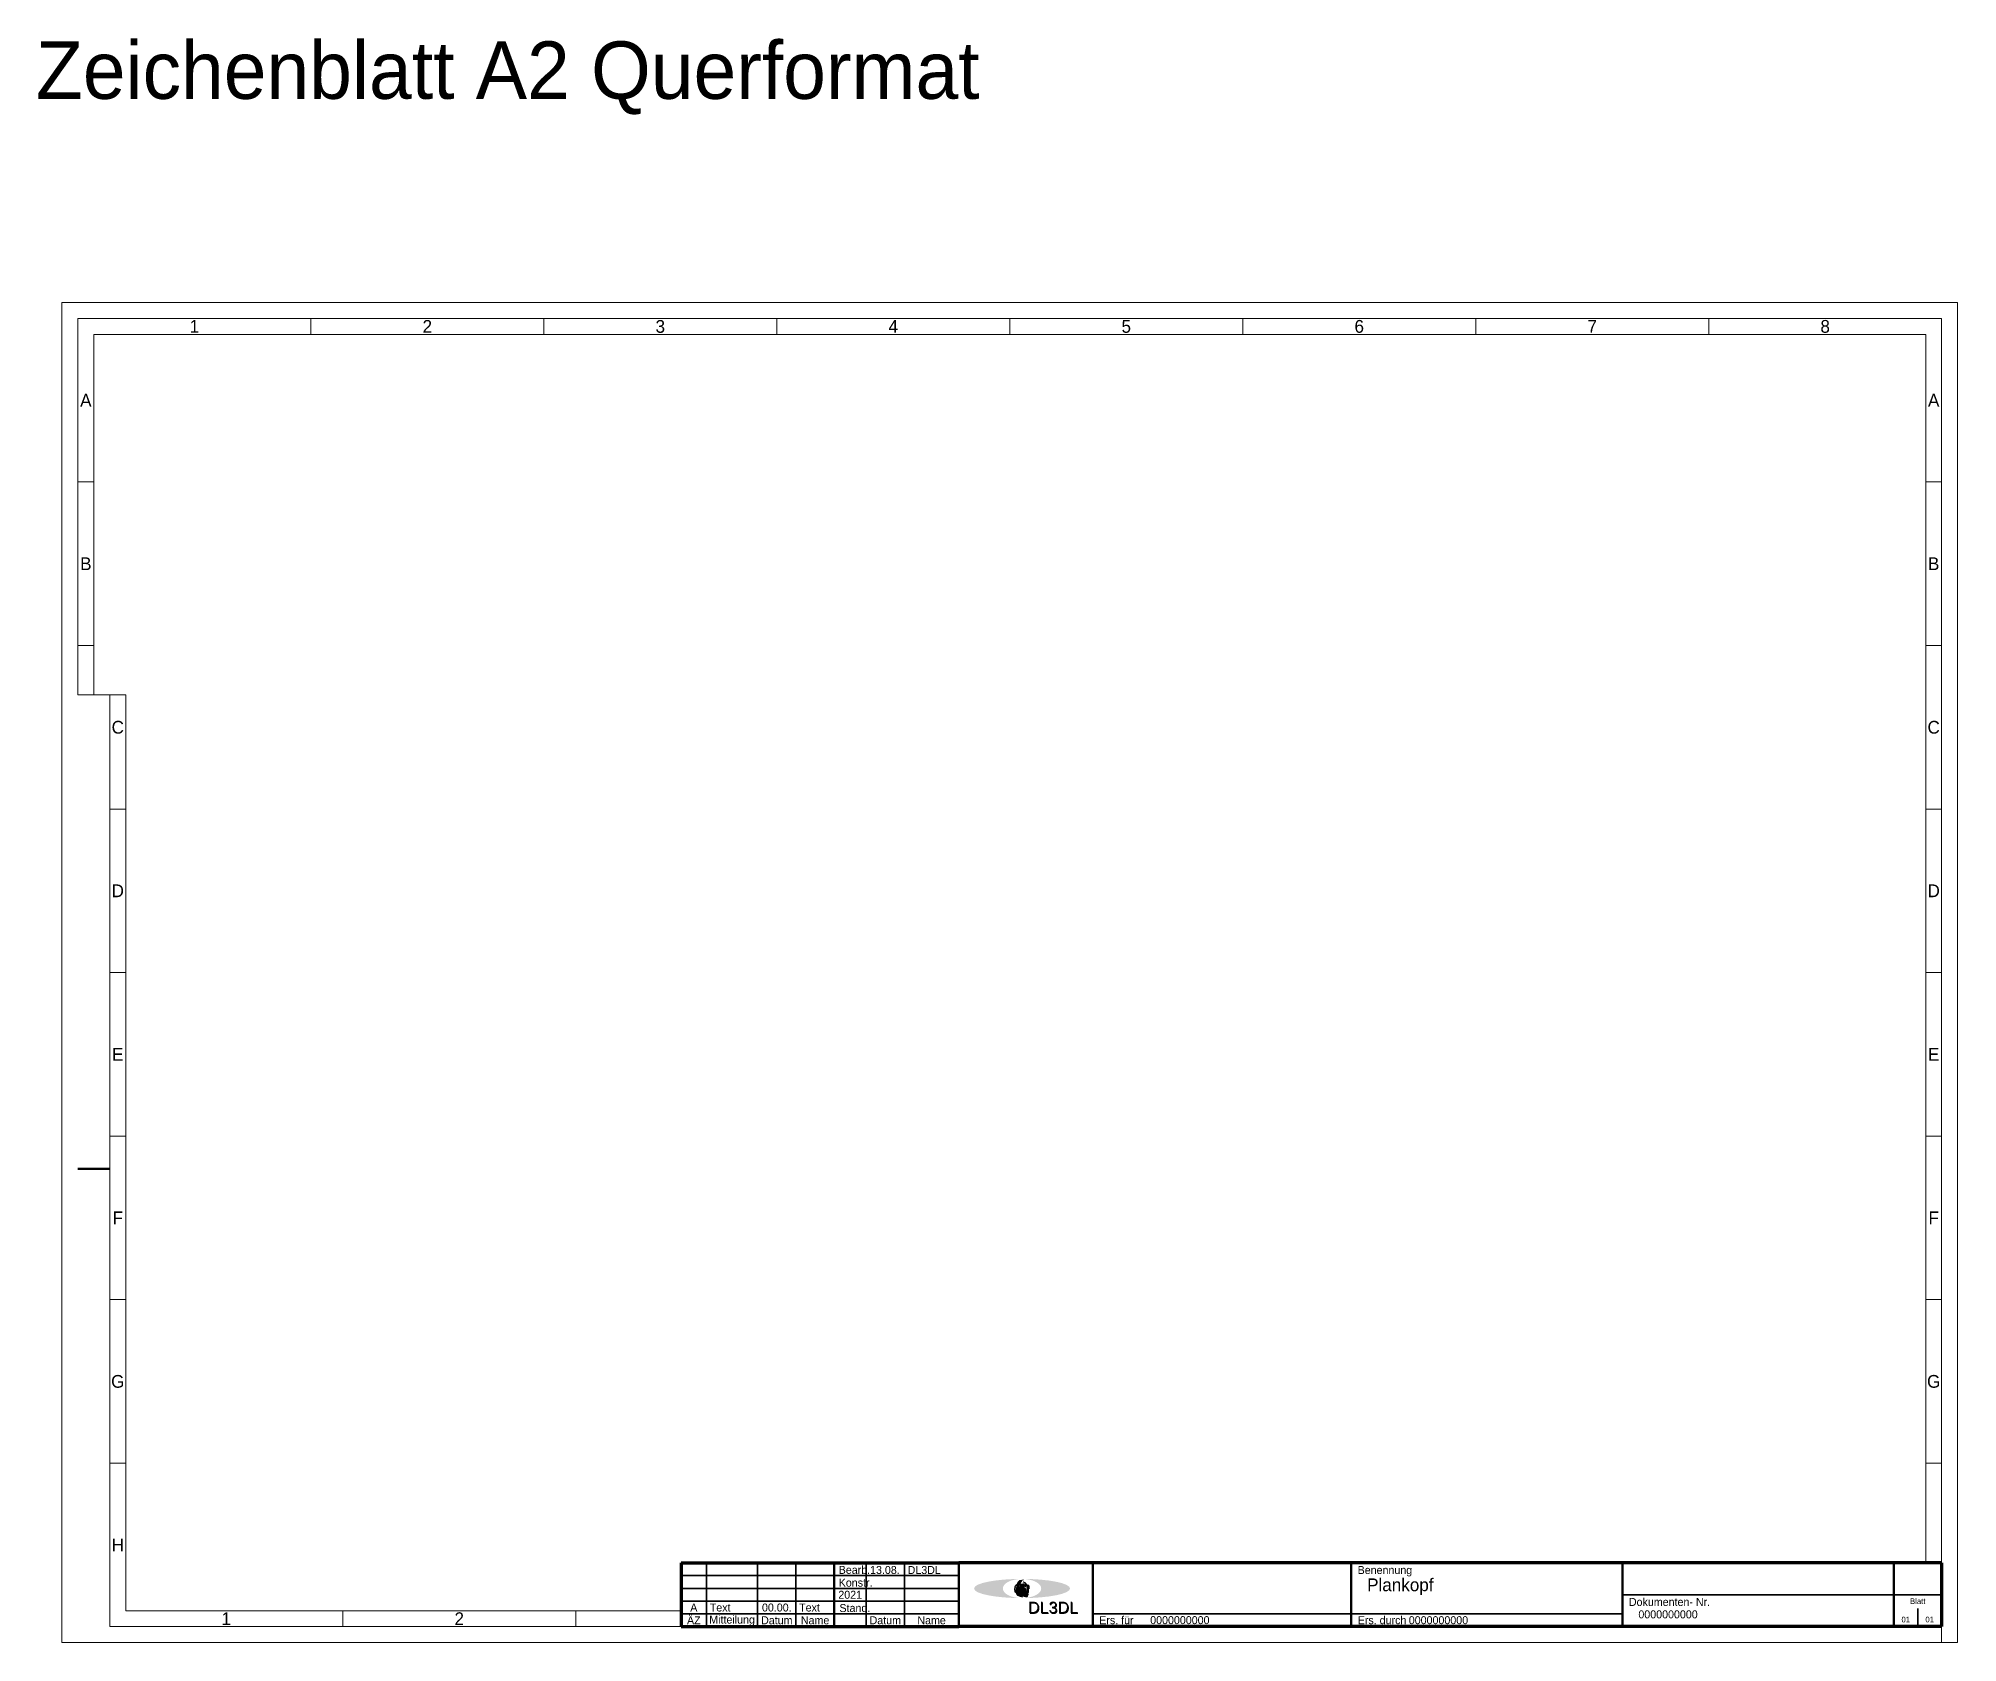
# Model space of a CAD drawing. Header units: millimetres. Extents: x -2 to 4162, y -72 to 4282.
# Drawn here: x 2129 to 2731, y 851 to 1354 of the extents above; entities that cross this region are included whole.
import ezdxf
from ezdxf.enums import TextEntityAlignment as Align

# ---------------------------------------------------------------- set-up
doc = ezdxf.new("R2010")
doc.units = ezdxf.units.MM
for name, color, linetype, lineweight, true_color in [('_Logo_A_oval', 1, 'Continuous', 5, 0xff0000), ('_Logo_B_oval', 30, 'Continuous', 5, 0xff7f00), ('_Logo_C_oval', 16, 'Continuous', 5, 0x4c0000), ('_Logo_Phoenix', 96, 'Continuous', 5, 0x004c00), ('_Logo_Text1', 5, 'Continuous', 5, 0x0000ff), ('_Logo_Text2', 1, 'Continuous', 5, 0xff0000), ('Begrenzungslinie Felder', 5, 'Continuous', 50, 0x0000ff), ('Begrenzungslinie Schriftfeld', 30, 'Continuous', 100, 0xff7f00), ('Blattformate', 2, 'Continuous', 5, 0xffff00), ('Hilfe', 6, 'Continuous', 5, 0xff00ff), ('Legende', 7, 'Continuous', 5, 0x000000), ('Lochung', 94, 'Continuous', 50, 0x008000), ('Text_Ausgef', 3, 'Continuous', 5, 0x00ff00), ('Text_Vorgabe', 1, 'Continuous', 5, 0xff0000), ('Zeichnungsrahmen_1', 7, 'Continuous', 5, 0x000000), ('Zeilenlinie', 134, 'Continuous', 35, 0x008080)]:
    doc.layers.add(name, color=color, linetype=linetype, lineweight=lineweight, true_color=true_color)
doc.styles.add('textstyle131', font='')
doc.styles.add('textstyle173', font='')
doc.styles.add('textstyle174', font='')
doc.styles.add('textstyle177', font='')
doc.styles.add('textstyle183', font='')
doc.styles.add('textstyle185', font='')
doc.styles.add('textstyle189', font='')
doc.styles.add('textstyle191', font='')
doc.styles.add('textstyle192', font='')
doc.styles.add('textstyle194', font='')
doc.styles.add('textstyle195', font='')
doc.styles.add('textstyle196', font='')
doc.styles.add('textstyle197', font='')
doc.styles.add('textstyle198', font='')
doc.styles.add('textstyle199', font='')
doc.styles.add('textstyle242', font='')
doc.styles.add('textstyle244', font='')
doc.styles.add('textstyle246', font='')
doc.styles.add('textstyle248', font='')
doc.styles.add('textstyle253', font='')
doc.styles.add('textstyle258', font='')
doc.styles.add('textstyle260', font='')
doc.styles.add('textstyle262', font='')
doc.styles.add('textstyle264', font='')
doc.styles.add('textstyle266', font='')
doc.styles.add('textstyle268', font='')
doc.styles.add('textstyle277', font='')
doc.styles.add('textstyle281', font='')
doc.styles.add('textstyle323', font='')
doc.styles.add('textstyle333', font='')
doc.styles.add('textstyle353', font='')
doc.styles.add('textstyle362', font='')
doc.styles.add('textstyle374', font='')
doc.styles.add('textstyle394', font='')
doc.styles.add('textstyle406', font='')
doc.styles.add('textstyle407', font='')
doc.styles.add('textstyle412', font='')
doc.styles.add('textstyle413', font='')
doc.styles.add('textstyle445', font='')
doc.styles.add('textstyle463', font='')
doc.styles.add('textstyle469', font='')
doc.styles.add('textstyle476', font='')
doc.styles.add('textstyle489', font='')
doc.styles.add('textstyle498', font='')
doc.styles.add('textstyle510', font='')
doc.styles.add('textstyle511', font='')
doc.styles.add('textstyle528', font='')
doc.styles.add('textstyle765', font='')
doc.styles.add('textstyle766', font='')
doc.styles.add('textstyle796', font='')
doc.styles.add('textstyle814', font='')
doc.styles.add('textstyle823', font='')
doc.styles.add('textstyle824', font='')
doc.styles.add('textstyle831', font='')
doc.styles.add('textstyle836', font='')
doc.styles.get('textstyle131').set_extended_font_data('TGL 31034-1')
doc.styles.get('textstyle173').set_extended_font_data('TGL 31034-1')
doc.styles.get('textstyle174').set_extended_font_data('TGL 31034-1')
doc.styles.get('textstyle177').set_extended_font_data('TGL 31034-1')
doc.styles.get('textstyle183').set_extended_font_data('TGL 31034-1')
doc.styles.get('textstyle185').set_extended_font_data('TGL 31034-1')
doc.styles.get('textstyle189').set_extended_font_data('TGL 31034-1')
doc.styles.get('textstyle191').set_extended_font_data('TGL 31034-1')
doc.styles.get('textstyle192').set_extended_font_data('TGL 31034-1')
doc.styles.get('textstyle194').set_extended_font_data('TGL 31034-1')
doc.styles.get('textstyle195').set_extended_font_data('TGL 31034-1')
doc.styles.get('textstyle196').set_extended_font_data('TGL 31034-1')
doc.styles.get('textstyle197').set_extended_font_data('TGL 31034-1')
doc.styles.get('textstyle198').set_extended_font_data('TGL 31034-1')
doc.styles.get('textstyle199').set_extended_font_data('TGL 31034-1')
doc.styles.get('textstyle242').set_extended_font_data('TGL 31034-1')
doc.styles.get('textstyle244').set_extended_font_data('TGL 31034-1')
doc.styles.get('textstyle246').set_extended_font_data('TGL 31034-1')
doc.styles.get('textstyle248').set_extended_font_data('TGL 31034-1')
doc.styles.get('textstyle253').set_extended_font_data('TGL 31034-1')
doc.styles.get('textstyle258').set_extended_font_data('TGL 31034-1')
doc.styles.get('textstyle260').set_extended_font_data('TGL 31034-1')
doc.styles.get('textstyle262').set_extended_font_data('TGL 31034-1')
doc.styles.get('textstyle264').set_extended_font_data('TGL 31034-1')
doc.styles.get('textstyle266').set_extended_font_data('TGL 31034-1')
doc.styles.get('textstyle268').set_extended_font_data('TGL 31034-1')
doc.styles.get('textstyle277').set_extended_font_data('TGL 31034-1')
doc.styles.get('textstyle281').set_extended_font_data('TGL 31034-1')
doc.styles.get('textstyle323').set_extended_font_data('TGL 31034-1')
doc.styles.get('textstyle333').set_extended_font_data('TGL 31034-1')
doc.styles.get('textstyle353').set_extended_font_data('TGL 31034-1')
doc.styles.get('textstyle362').set_extended_font_data('TGL 31034-1')
doc.styles.get('textstyle374').set_extended_font_data('TGL 31034-1')
doc.styles.get('textstyle394').set_extended_font_data('TGL 31034-1')
doc.styles.get('textstyle406').set_extended_font_data('TGL 31034-1')
doc.styles.get('textstyle407').set_extended_font_data('TGL 31034-1')
doc.styles.get('textstyle412').set_extended_font_data('TGL 31034-1')
doc.styles.get('textstyle413').set_extended_font_data('TGL 31034-1')
doc.styles.get('textstyle445').set_extended_font_data('TGL 31034-1')
doc.styles.get('textstyle463').set_extended_font_data('TGL 31034-1')
doc.styles.get('textstyle469').set_extended_font_data('TGL 31034-1')
doc.styles.get('textstyle476').set_extended_font_data('TGL 31034-1')
doc.styles.get('textstyle489').set_extended_font_data('TGL 31034-1')
doc.styles.get('textstyle498').set_extended_font_data('TGL 31034-1')
doc.styles.get('textstyle510').set_extended_font_data('Arial')
doc.styles.get('textstyle511').set_extended_font_data('Arial')
doc.styles.get('textstyle528').set_extended_font_data('TGL 31034-1')
doc.styles.get('textstyle765').set_extended_font_data('TGL 31034-1')
doc.styles.get('textstyle766').set_extended_font_data('TGL 31034-1')
doc.styles.get('textstyle796').set_extended_font_data('TGL 31034-1')
doc.styles.get('textstyle814').set_extended_font_data('TGL 31034-1')
doc.styles.get('textstyle823').set_extended_font_data('TGL 31034-1')
doc.styles.get('textstyle824').set_extended_font_data('TGL 31034-1')
doc.styles.get('textstyle831').set_extended_font_data('TGL 31034-1')
doc.styles.get('textstyle836').set_extended_font_data('TGL 31034-1')

msp = doc.modelspace()

# ---------------------------------------------------------------- texts
at = {"layer": 'Legende', "style": 'textstyle528'}
msp.add_text('Zeichenblatt A2 Querformat', height=18, dxfattribs=at).set_placement((2128.45, 1352.98), align=Align.TOP_LEFT)
at = {"layer": 'Text_Ausgef'}
for s, height, style, p in [('13.08.', 2.5, 'textstyle814', (2394.47, 873.94)), ('2021', 2.5, 'textstyle131', (2383.59, 866.17)), ('A', 2.5, 'textstyle831', (2334.59, 862.17)), ('00.00.', 2.5, 'textstyle836', (2360.59, 862.17)), ('01', 1.8, 'textstyle824', (2714.34, 858.4)), ('01', 1.8, 'textstyle823', (2721.84, 858.4))]:
    msp.add_text(s, height=height, dxfattribs=dict(at, style=style)).set_placement(p, align=Align.MIDDLE_CENTER)
for s, height, style, p in [('DL3DL', 2.5, 'textstyle796', (2401.59, 875.17)), ('Plankopf', 4, 'textstyle174', (2545.56, 871.28)), ('Text', 2.5, 'textstyle766', (2339.59, 863.42)), ('Text', 2.5, 'textstyle765', (2367.59, 863.42)), ('0000000000', 2.5, 'textstyle173', (2630.56, 861.28)), ('0000000000', 2.5, 'textstyle406', (2477.59, 859.47)), ('0000000000', 2.5, 'textstyle412', (2558.62, 859.45))]:
    msp.add_text(s, height=height, dxfattribs=dict(at, style=style)).set_placement(p, align=Align.TOP_LEFT)
at = {"layer": 'Text_Vorgabe'}
for s, style, p in [('Bearb.', 'textstyle445', (2379.99, 875.21)), ('Benennung', 'textstyle362', (2542.59, 875.17)), ('Konstr.', 'textstyle469', (2379.99, 871.21)), ('Stand.', 'textstyle463', (2380.22, 863.26)), ('Dokumenten- Nr.', 'textstyle394', (2627.59, 865.17)), ('Ers. für', 'textstyle407', (2461.62, 859.45)), ('Ers. durch', 'textstyle413', (2542.62, 859.45))]:
    msp.add_text(s, height=2.5, dxfattribs=dict(at, style=style)).set_placement(p, align=Align.TOP_LEFT)
for s, height, style, p in [('Blatt', 1.8, 'textstyle374', (2718.09, 864.15)), ('ÄZ', 2.5, 'textstyle476', (2334.59, 858.17)), ('Mitteilung', 2.5, 'textstyle489', (2346.58, 858.39)), ('Datum', 2.5, 'textstyle498', (2360.59, 858.17)), ('Name', 2.5, 'textstyle333', (2372.59, 858.17)), ('Datum', 2.5, 'textstyle323', (2394.59, 858.17)), ('Name', 2.5, 'textstyle353', (2409.09, 858.17))]:
    msp.add_text(s, height=height, dxfattribs=dict(at, style=style)).set_placement(p, align=Align.MIDDLE_CENTER)
at = {"layer": 'Zeichnungsrahmen_1'}
for s, style, p in [('1', 'textstyle248', (2178.09, 1263.67)), ('2', 'textstyle246', (2251.09, 1263.67)), ('3', 'textstyle244', (2324.09, 1263.67)), ('4', 'textstyle242', (2397.09, 1263.67)), ('5', 'textstyle268', (2470.09, 1263.67)), ('6', 'textstyle266', (2543.09, 1263.67)), ('7', 'textstyle264', (2616.09, 1263.67)), ('8', 'textstyle262', (2689.09, 1263.67)), ('A', 'textstyle253', (2144.09, 1240.54)), ('A', 'textstyle192', (2723.09, 1240.54)), ('B', 'textstyle281', (2144.09, 1189.29)), ('B', 'textstyle191', (2723.09, 1189.29)), ('C', 'textstyle277', (2154.09, 1138.04)), ('C', 'textstyle198', (2723.09, 1138.04)), ('D', 'textstyle177', (2154.09, 1086.79)), ('D', 'textstyle197', (2723.09, 1086.79)), ('E', 'textstyle185', (2154.09, 1035.54)), ('E', 'textstyle196', (2723.09, 1035.54)), ('F', 'textstyle183', (2154.09, 984.29)), ('F', 'textstyle195', (2723.09, 984.29)), ('G', 'textstyle189', (2154.09, 933.04)), ('G', 'textstyle199', (2723.09, 933.04)), ('H', 'textstyle194', (2154.09, 881.79)), ('1', 'textstyle260', (2188.09, 858.67)), ('2', 'textstyle258', (2261.09, 858.67))]:
    msp.add_text(s, height=4, dxfattribs=dict(at, style=style)).set_placement(p, align=Align.MIDDLE_CENTER)

# ---------------------------------------------------------------- blocks, each defined once
blk = doc.blocks.new('block 1')
at = {"layer": '_Logo_A_oval'}
h = blk.add_hatch(color=256, dxfattribs=at)
edge = h.paths.add_edge_path()
edge.add_ellipse((-24.42, 16.3), major_axis=(7.52, 0), ratio=0.5, start_angle=0, end_angle=360)
edge = h.paths.add_edge_path()
edge.add_ellipse((-24.42, 16.3), major_axis=(11.29, 0), ratio=0.333333, start_angle=0, end_angle=360)
at = {"layer": '_Logo_B_oval'}
h = blk.add_hatch(color=256, dxfattribs=at)
edge = h.paths.add_edge_path()
edge.add_ellipse((-24.42, 16.3), major_axis=(11.29, 0), ratio=0.333333, start_angle=0, end_angle=360)
edge = h.paths.add_edge_path()
edge.add_ellipse((-24.42, 16.3), major_axis=(15.05, 0), ratio=0.25, start_angle=0, end_angle=360)
at = {"layer": '_Logo_C_oval'}
h = blk.add_hatch(color=256, dxfattribs=at)
edge = h.paths.add_edge_path()
edge.add_ellipse((-24.42, 16.3), major_axis=(15.05, 0), ratio=0.25, start_angle=0, end_angle=360)
edge = h.paths.add_edge_path()
edge.add_ellipse((-24.42, 16.3), major_axis=(18.81, 0), ratio=0.2, start_angle=0, end_angle=360)
at = {"layer": '_Logo_Phoenix'}
h = blk.add_hatch(color=256, dxfattribs=at)
edge = h.paths.add_edge_path()
edge.add_spline(control_points=[(-26.6, 17.89), (-27.81, 16.75), (-27.23, 14.84), (-26.96, 14.71)], knot_values=[0, 0, 0, 0, 1, 1, 1, 1], degree=3, periodic=0)
edge.add_spline(control_points=[(-26.96, 14.71), (-27.04, 14.78), (-27.63, 16.69), (-26.6, 17.89)], knot_values=[0, 0, 0, 0, 1, 1, 1, 1], degree=3, periodic=0)
h = blk.add_hatch(color=256, dxfattribs=at)
edge = h.paths.add_edge_path()
edge.add_spline(control_points=[(-24.98, 15.82), (-24.67, 15.64), (-24.89, 15.28), (-24.89, 15.28), (-24.89, 15.28), (-24.81, 15.1), (-24.34, 15.1), (-24.41, 15.53), (-24.5, 15.82), (-24.89, 16.21), (-25.2, 16.47), (-25.32, 16.83), (-25.09, 17.19), (-24.71, 17.43), (-24.64, 17.53), (-24.7, 17.66), (-24.91, 17.65), (-25.1, 17.6), (-25.26, 17.69), (-25.22, 17.95), (-24.98, 18.08), (-24.97, 18.09), (-24.97, 18.08), (-25.04, 17.97), (-25.15, 17.88), (-25.06, 17.8), (-24.77, 17.88), (-24.43, 18.06), (-23.82, 18.19), (-23.6, 18.17), (-23.57, 18.11), (-23.54, 17.91), (-23.62, 17.75), (-23.32, 17.79), (-23.11, 17.69), (-22.94, 17.52), (-22.98, 17.23), (-23.18, 16.98), (-23.26, 16.92), (-23.26, 16.92), (-23.28, 17.06), (-23.33, 17.22), (-23.51, 17.26), (-23.76, 17.21), (-23.87, 16.98), (-23.85, 16.68), (-23.63, 16.59), (-23.19, 16.44), (-22.98, 16.16)], knot_values=[0, 0, 0, 0, 1, 2, 3, 4, 5, 6, 7, 8, 9, 10, 11, 12, 13, 14, 15, 16, 17, 18, 19, 20, 21, 22, 23, 24, 25, 26, 27, 28, 29, 30, 31, 32, 33, 34, 35, 36, 37, 38, 39, 40, 41, 42, 43, 44, 45, 46, 46, 46, 46], degree=3, periodic=0)
edge.add_spline(control_points=[(-22.98, 16.16), (-22.78, 15.82), (-22.64, 15.33), (-22.72, 14.85), (-22.89, 14.42), (-23.05, 14.16), (-23.05, 14.16), (-22.53, 14.47), (-22.39, 15), (-22.4, 15.41), (-22.44, 15.51), (-22.29, 15.25), (-22.27, 14.77), (-22.37, 14.46), (-22.79, 13.69), (-23.23, 13.41), (-23.72, 13.27), (-24.31, 13.27), (-24.68, 13.45), (-24.68, 13.45), (-24.68, 13.45)], knot_values=[0, 0, 0, 0, 1, 2, 3, 4, 5, 6, 7, 8, 9, 10, 11, 12, 13, 14, 15, 16, 17, 18, 18, 18, 18], degree=3, periodic=0)
edge.add_spline(control_points=[(-24.68, 13.45), (-24.68, 13.45), (-24.73, 13.42), (-27.63, 16.75), (-24.62, 19.15)], knot_values=[0, 0, 0, 0, 1, 2, 2, 2, 2], degree=3, periodic=0)
edge.add_spline(control_points=[(-24.62, 19.15), (-25.94, 17.44), (-24.98, 15.82), (-24.98, 15.82), (-24.98, 15.82), (-24.98, 15.82), (-24.98, 15.82)], knot_values=[0, 0, 0, 0, 1, 2, 3, 4, 4, 4, 4], degree=3, periodic=0)
h = blk.add_hatch(color=256, dxfattribs=at)
edge = h.paths.add_edge_path()
edge.add_spline(control_points=[(-25.07, 19.2), (-26.56, 16.31), (-25.17, 13.29), (-25.17, 13.28), (-25.17, 13.28), (-27.32, 16.35), (-25.07, 19.2), (-25.07, 19.2), (-25.07, 19.2)], knot_values=[0, 0, 0, 0, 1, 2, 3, 4, 5, 6, 6, 6, 6], degree=3, periodic=0)
h = blk.add_hatch(color=256, dxfattribs=at)
edge = h.paths.add_edge_path()
edge.add_spline(control_points=[(-26.74, 16.69), (-26.67, 13.86), (-24.21, 12.88), (-24.21, 12.88), (-24.21, 12.88), (-26.98, 13.57), (-26.72, 16.66), (-26.72, 16.66), (-26.74, 16.69)], knot_values=[0, 0, 0, 0, 1, 2, 3, 4, 5, 6, 6, 6, 6], degree=3, periodic=0)
h = blk.add_hatch(color=256, dxfattribs=at)
edge = h.paths.add_edge_path()
edge.add_spline(control_points=[(-23.85, 19.74), (-25.84, 19.26), (-26.58, 17.35), (-26.58, 17.35)], knot_values=[0, 0, 0, 0, 1, 1, 1, 1], degree=3, periodic=0)
edge.add_spline(control_points=[(-26.58, 17.35), (-26.55, 17.49), (-26.28, 19.73), (-23.85, 19.74)], knot_values=[0, 0, 0, 0, 1, 1, 1, 1], degree=3, periodic=0)
h = blk.add_hatch(color=256, dxfattribs=at)
edge = h.paths.add_edge_path()
edge.add_spline(control_points=[(-22.53, 16.9), (-22.49, 16.66), (-22.46, 16.47), (-22.44, 16.16), (-22.43, 15.93), (-22.44, 15.93), (-22.44, 15.93), (-22.33, 16.25), (-22.33, 16.63), (-22.41, 17.29), (-22.62, 17.91), (-22.8, 18.21), (-23.31, 18.62), (-23.99, 18.93), (-23.99, 18.93), (-23.99, 18.93)], knot_values=[0, 0, 0, 0, 1, 2, 3, 4, 5, 6, 7, 8, 9, 10, 11, 12, 13, 13, 13, 13], degree=3, periodic=0)
edge.add_spline(control_points=[(-23.99, 18.93), (-23.58, 18.71), (-23.35, 18.48), (-23.11, 18.17), (-22.86, 17.85), (-22.63, 17.34), (-22.53, 16.9)], knot_values=[0, 0, 0, 0, 1, 2, 3, 4, 4, 4, 4], degree=3, periodic=0)
h = blk.add_hatch(color=256, dxfattribs=at)
edge = h.paths.add_edge_path()
edge.add_spline(control_points=[(-21.88, 15.29), (-21.9, 14.91), (-22.02, 14.4), (-22.18, 14.11), (-22.54, 13.78), (-22.74, 13.58), (-22.74, 13.58), (-22.6, 13.84), (-22.4, 14.16), (-22.28, 14.47), (-22.27, 14.77), (-22.41, 15.45)], knot_values=[0, 0, 0, 0, 1, 2, 3, 4, 5, 6, 7, 8, 9, 9, 9, 9], degree=3, periodic=0)
edge.add_spline(control_points=[(-22.41, 15.45), (-22.22, 15.55), (-22.18, 15.76), (-22.16, 16.39), (-22.2, 16.96), (-22.21, 17.27), (-22.41, 17.88), (-22.52, 17.96), (-22.18, 17.52), (-22.07, 17.22), (-21.96, 16.8), (-21.9, 16.39), (-21.87, 15.82), (-21.88, 15.29)], knot_values=[0, 0, 0, 0, 1, 2, 3, 4, 5, 6, 7, 8, 9, 10, 11, 11, 11, 11], degree=3, periodic=0)
h = blk.add_hatch(color=256, dxfattribs=at)
edge = h.paths.add_edge_path()
edge.add_spline(control_points=[(-21.62, 16.15), (-21.62, 16.55), (-21.68, 16.81), (-21.74, 17.11), (-21.86, 17.35), (-22.13, 17.73), (-22.13, 17.73), (-22.13, 17.73)], knot_values=[0, 0, 0, 0, 1, 2, 3, 4, 5, 5, 5, 5], degree=3, periodic=0)
edge.add_spline(control_points=[(-22.13, 17.73), (-21.5, 17.42), (-21.62, 16.15), (-21.62, 16.15), (-21.62, 16.15)], knot_values=[0, 0, 0, 0, 1, 2, 2, 2, 2], degree=3, periodic=0)
h = blk.add_hatch(color=256, dxfattribs=at)
edge = h.paths.add_edge_path()
edge.add_spline(control_points=[(-23.42, 13.15), (-23.15, 13.04), (-22.71, 13.03), (-22.46, 13.1), (-22.24, 13.34), (-22.1, 13.68), (-22.08, 13.94), (-22.06, 14.05), (-22.06, 14.05), (-22.06, 14.05), (-22.15, 13.82), (-22.22, 13.75), (-22.4, 13.53), (-22.59, 13.39), (-22.77, 13.32), (-23.05, 13.23), (-23.33, 13.21), (-23.42, 13.21), (-23.52, 13.21), (-23.52, 13.21), (-23.52, 13.21), (-23.46, 13.17), (-23.42, 13.15), (-23.42, 13.15), (-23.42, 13.15)], knot_values=[0, 0, 0, 0, 1, 2, 3, 4, 5, 6, 7, 8, 9, 10, 11, 12, 13, 14, 15, 16, 17, 18, 19, 20, 21, 22, 22, 22, 22], degree=3, periodic=0)
for points in [[(-26.6, 17.89), (-27.81, 16.75), (-27.23, 14.84), (-26.96, 14.71)], [(-24.62, 19.15), (-27.63, 16.75), (-24.73, 13.42), (-24.68, 13.45), (-24.68, 13.45)], [(-26.6, 17.89), (-27.63, 16.69), (-27.04, 14.78), (-26.96, 14.71)], [(-26.74, 16.69), (-26.67, 13.86), (-24.21, 12.88), (-24.21, 12.88), (-24.21, 12.88), (-26.98, 13.57), (-26.72, 16.66), (-26.72, 16.66), (-26.74, 16.69)], [(-25.07, 19.2), (-26.56, 16.31), (-25.17, 13.29), (-25.17, 13.28), (-25.17, 13.28), (-27.32, 16.35), (-25.07, 19.2), (-25.07, 19.2), (-25.07, 19.2)], [(-23.85, 19.74), (-26.28, 19.73), (-26.55, 17.49), (-26.58, 17.35)], [(-23.85, 19.74), (-25.84, 19.26), (-26.58, 17.35), (-26.58, 17.35)], [(-24.62, 19.15), (-25.94, 17.44), (-24.98, 15.82), (-24.98, 15.82), (-24.98, 15.82), (-24.98, 15.82), (-24.98, 15.82)], [(-24.98, 15.82), (-24.67, 15.64), (-24.89, 15.28), (-24.89, 15.28), (-24.89, 15.28), (-24.81, 15.1), (-24.34, 15.1), (-24.41, 15.53), (-24.5, 15.82), (-24.89, 16.21), (-25.2, 16.47), (-25.32, 16.83), (-25.09, 17.19), (-24.71, 17.43), (-24.64, 17.53), (-24.7, 17.66), (-24.91, 17.65), (-25.1, 17.6), (-25.26, 17.69), (-25.22, 17.95), (-24.98, 18.08), (-24.97, 18.09), (-24.97, 18.08), (-25.04, 17.97), (-25.15, 17.88), (-25.06, 17.8), (-24.77, 17.88), (-24.43, 18.06), (-23.82, 18.19), (-23.6, 18.17), (-23.57, 18.11), (-23.54, 17.91), (-23.62, 17.75), (-23.32, 17.79), (-23.11, 17.69), (-22.94, 17.52), (-22.98, 17.23), (-23.18, 16.98), (-23.26, 16.92), (-23.26, 16.92), (-23.28, 17.06), (-23.33, 17.22), (-23.51, 17.26), (-23.76, 17.21), (-23.87, 16.98), (-23.85, 16.68), (-23.63, 16.59), (-23.19, 16.44), (-22.98, 16.16)], [(-22.98, 16.16), (-22.78, 15.82), (-22.64, 15.33), (-22.72, 14.85), (-22.89, 14.42), (-23.05, 14.16), (-23.05, 14.16), (-22.53, 14.47), (-22.39, 15), (-22.4, 15.41), (-22.44, 15.51), (-22.29, 15.25), (-22.27, 14.77), (-22.37, 14.46), (-22.79, 13.69), (-23.23, 13.41), (-23.72, 13.27), (-24.31, 13.27), (-24.68, 13.45), (-24.68, 13.45), (-24.68, 13.45)], [(-23.99, 18.93), (-23.58, 18.71), (-23.35, 18.48), (-23.11, 18.17), (-22.86, 17.85), (-22.63, 17.34), (-22.53, 16.9)], [(-22.53, 16.9), (-22.49, 16.66), (-22.46, 16.47), (-22.44, 16.16), (-22.43, 15.93), (-22.44, 15.93), (-22.44, 15.93), (-22.33, 16.25), (-22.33, 16.63), (-22.41, 17.29), (-22.62, 17.91), (-22.8, 18.21), (-23.31, 18.62), (-23.99, 18.93), (-23.99, 18.93), (-23.99, 18.93)], [(-21.88, 15.29), (-21.9, 14.91), (-22.02, 14.4), (-22.18, 14.11), (-22.54, 13.78), (-22.74, 13.58), (-22.74, 13.58), (-22.6, 13.84), (-22.4, 14.16), (-22.28, 14.47), (-22.27, 14.77), (-22.41, 15.45)], [(-22.41, 15.45), (-22.22, 15.55), (-22.18, 15.76), (-22.16, 16.39), (-22.2, 16.96), (-22.21, 17.27), (-22.41, 17.88), (-22.52, 17.96), (-22.18, 17.52), (-22.07, 17.22), (-21.96, 16.8), (-21.9, 16.39), (-21.87, 15.82), (-21.88, 15.29)], [(-22.13, 17.73), (-21.5, 17.42), (-21.62, 16.15), (-21.62, 16.15), (-21.62, 16.15)], [(-21.62, 16.15), (-21.62, 16.55), (-21.68, 16.81), (-21.74, 17.11), (-21.86, 17.35), (-22.13, 17.73), (-22.13, 17.73), (-22.13, 17.73)], [(-23.42, 13.15), (-23.15, 13.04), (-22.71, 13.03), (-22.46, 13.1), (-22.24, 13.34), (-22.1, 13.68), (-22.08, 13.94), (-22.06, 14.05), (-22.06, 14.05), (-22.06, 14.05), (-22.15, 13.82), (-22.22, 13.75), (-22.4, 13.53), (-22.59, 13.39), (-22.77, 13.32), (-23.05, 13.23), (-23.33, 13.21), (-23.42, 13.21), (-23.52, 13.21), (-23.52, 13.21), (-23.52, 13.21), (-23.46, 13.17), (-23.42, 13.15), (-23.42, 13.15), (-23.42, 13.15)]]:
    blk.add_open_spline(points, degree=3, dxfattribs=at)
at = {"layer": '_Logo_Text1', "style": 'textstyle511'}
blk.add_text('DL3DL', height=4.514, dxfattribs=at).set_placement((-12.05, 8.6), align=Align.MIDDLE_CENTER)
at = {"layer": '_Logo_Text2', "style": 'textstyle510'}
blk.add_text('DL3DL', height=4.514, dxfattribs=at).set_placement((-12.26, 8.9), align=Align.MIDDLE_CENTER)

# ---------------------------------------------------------------- linework, layer by layer
at = {"layer": 'Begrenzungslinie Felder'}
for p, q in [((2378.59, 876.17), (2378.59, 856.17)), ((2417.59, 876.17), (2417.59, 856.17)), ((2459.59, 860.17), (2459.59, 876.17)), ((2540.59, 856.17), (2540.59, 876.17)), ((2625.59, 856.17), (2625.59, 876.17)), ((2710.59, 856.17), (2710.59, 876.17)), ((2459.59, 856.17), (2459.59, 860.17))]:
    msp.add_line(p, q, dxfattribs=at)
at = {"layer": 'Begrenzungslinie Schriftfeld'}
for p, q in [((2330.59, 876.17), (2330.59, 872.17)), ((2330.59, 876.17), (2338.59, 876.17)), ((2330.59, 872.17), (2330.59, 868.17)), ((2338.59, 876.17), (2354.59, 876.17)), ((2354.59, 876.17), (2366.59, 876.17)), ((2366.59, 876.17), (2378.59, 876.17)), ((2378.59, 876.17), (2388.59, 876.17)), ((2388.59, 876.17), (2400.59, 876.17)), ((2400.59, 876.17), (2417.59, 876.17)), ((2540.59, 876.17), (2417.59, 876.17)), ((2625.59, 876.17), (2540.59, 876.17)), ((2710.59, 876.17), (2625.59, 876.17)), ((2725.59, 876.17), (2710.59, 876.17)), ((2725.59, 876.17), (2725.59, 866.17)), ((2330.59, 868.17), (2330.59, 864.17)), ((2725.59, 866.17), (2725.59, 856.17)), ((2330.59, 864.17), (2330.59, 860.17)), ((2330.59, 860.17), (2330.59, 856.17)), ((2330.59, 856.17), (2417.59, 856.17)), ((2540.59, 856.17), (2417.59, 856.17)), ((2625.59, 856.17), (2540.59, 856.17)), ((2710.59, 856.17), (2625.59, 856.17)), ((2718.09, 856.17), (2710.59, 856.17)), ((2725.59, 856.17), (2718.09, 856.17))]:
    msp.add_line(p, q, dxfattribs=at)
at = {"layer": 'Blattformate'}
for p, q in [((2136.59, 851.17), (2136.59, 1271.17)), ((2136.59, 1271.17), (2730.59, 1271.17)), ((2730.59, 851.17), (2730.59, 1271.17)), ((2136.59, 851.17), (2730.59, 851.17))]:
    msp.add_line(p, q, dxfattribs=at)
at = {"layer": 'Hilfe'}
for p, q in [((2725.59, 851.17), (2725.59, 856.17)), ((2730.59, 851.17), (2725.59, 851.17))]:
    msp.add_line(p, q, dxfattribs=at)
at = {"layer": 'Lochung'}
msp.add_line((2141.59, 999.67), (2151.59, 999.67), dxfattribs=at)
at = {"layer": 'Zeichnungsrahmen_1'}
for p, q in [((2141.59, 1266.17), (2725.59, 1266.17)), ((2141.59, 1266.17), (2141.59, 1148.17)), ((2214.59, 1266.17), (2214.59, 1261.17)), ((2287.59, 1266.17), (2287.59, 1261.17)), ((2360.59, 1266.17), (2360.59, 1261.17)), ((2433.59, 1266.17), (2433.59, 1261.17)), ((2506.59, 1266.17), (2506.59, 1261.17)), ((2579.59, 1266.17), (2579.59, 1261.17)), ((2652.59, 1266.17), (2652.59, 1261.17)), ((2725.59, 1266.17), (2725.59, 876.17)), ((2720.59, 1261.17), (2146.59, 1261.17)), ((2146.59, 1148.17), (2146.59, 1261.17)), ((2720.59, 876.17), (2720.59, 1261.17)), ((2146.59, 1214.92), (2141.59, 1214.92)), ((2725.59, 1214.92), (2720.59, 1214.92)), ((2146.59, 1163.67), (2141.59, 1163.67)), ((2725.59, 1163.67), (2720.59, 1163.67)), ((2141.59, 1148.17), (2156.59, 1148.17)), ((2151.59, 856.17), (2151.59, 1148.17)), ((2156.59, 1148.17), (2156.59, 861.17)), ((2151.59, 1112.42), (2156.59, 1112.42)), ((2725.59, 1112.42), (2720.59, 1112.42)), ((2151.59, 1061.17), (2156.59, 1061.17)), ((2725.59, 1061.17), (2720.59, 1061.17)), ((2151.59, 1009.92), (2156.59, 1009.92)), ((2725.59, 1009.92), (2720.59, 1009.92)), ((2151.59, 958.67), (2156.59, 958.67)), ((2725.59, 958.67), (2720.59, 958.67)), ((2151.59, 907.42), (2156.59, 907.42)), ((2725.59, 907.42), (2720.59, 907.42)), ((2156.59, 861.17), (2330.59, 861.17)), ((2224.59, 856.17), (2224.59, 861.17)), ((2297.59, 856.17), (2297.59, 861.17)), ((2151.59, 856.17), (2330.59, 856.17))]:
    msp.add_line(p, q, dxfattribs=at)
at = {"layer": 'Zeilenlinie'}
for p, q in [((2330.59, 872.17), (2378.59, 872.17)), ((2338.59, 876.17), (2338.59, 856.17)), ((2354.59, 876.17), (2354.59, 856.17)), ((2366.59, 876.17), (2366.59, 856.17)), ((2378.59, 872.17), (2417.59, 872.17)), ((2388.59, 876.17), (2388.59, 856.17)), ((2400.59, 876.17), (2400.59, 856.17)), ((2330.59, 868.17), (2378.59, 868.17)), ((2378.59, 868.17), (2417.59, 868.17)), ((2625.59, 866.17), (2725.59, 866.17)), ((2330.59, 864.17), (2378.59, 864.17)), ((2330.59, 860.17), (2378.59, 860.17)), ((2378.59, 864.17), (2417.59, 864.17)), ((2378.59, 860.17), (2417.59, 860.17)), ((2459.59, 860.17), (2625.59, 860.17)), ((2718.09, 856.17), (2718.09, 861.9))]:
    msp.add_line(p, q, dxfattribs=at)

# ---------------------------------------------------------------- block references
at = {"layer": 'Begrenzungslinie Felder', "xscale": 0.8, "yscale": 0.8}
msp.add_blockref('block 1', (2456.97, 855.09), dxfattribs=at)

msp.set_redraw_order([(e.dxf.handle, doc.entitydb.next_handle()) for e in msp.query("TEXT MTEXT ATTDEF DIMENSION ARC_DIMENSION")])  # texts and dimensions are drawn at this point

doc.saveas('drawing.dxf')
